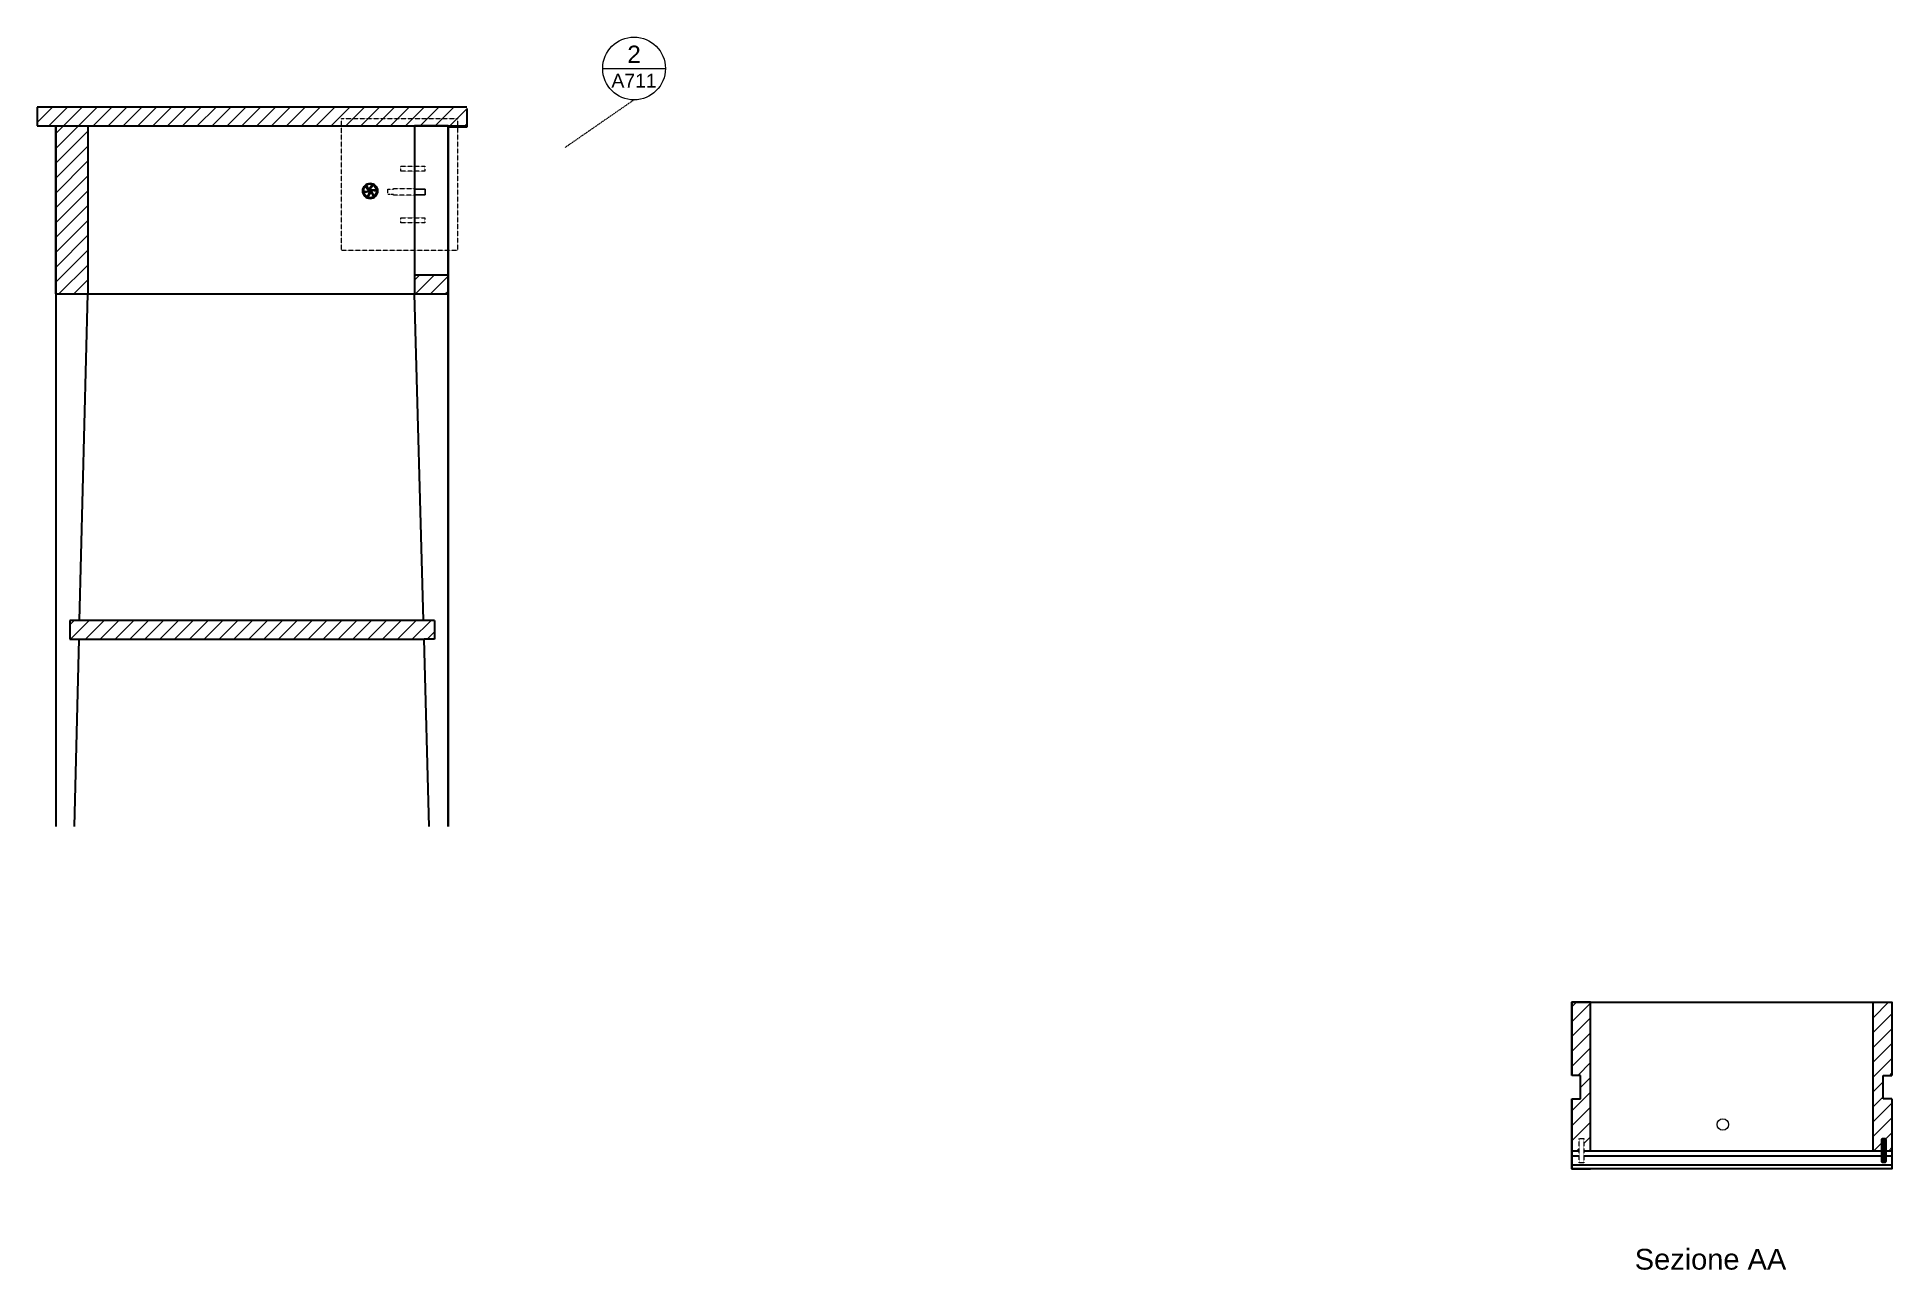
# Model space of a CAD drawing. Header units: inches. Extents: x -15438 to 28214, y -5168 to 29336.
# Drawn here: x 10068 to 12054, y 16447 to 17767 of the extents above; entities that cross this region are included whole.
import ezdxf
from ezdxf.enums import TextEntityAlignment as Align

# ---------------------------------------------------------------- set-up
doc = ezdxf.new("R2010")
doc.units = ezdxf.units.IN
doc.header["$MEASUREMENT"] = 0
doc.linetypes.add('DASHDOT', pattern=[1, 0.5, -0.25, 0, -0.25])
doc.linetypes.add('HIDDEN', pattern=[0.375, 0.25, -0.125])
for name, color, linetype, lineweight in [('A-ANNO-SYMB', 3, 'Continuous', 18), ('Arredi', 1, 'Continuous', 30), ('Dettagli', 210, 'Continuous', 5), ('Simbologia', 8, 'DASHDOT', 18), ('Tratteggi', 2, 'HIDDEN', 15)]:
    doc.layers.add(name, color=color, linetype=linetype, lineweight=lineweight)
doc.layers.add('Testo', color=1, linetype='Continuous')
doc.layers.add('Viti', color=2, linetype='Continuous')
doc.styles.add('ARIAL', font='Arial.ttf')
doc.styles.get("Standard").update_dxf_attribs({"font": 'Arial.ttf'})
pattern_1 = [(45, (3518.231, -1379.834), (-7.954951, 7.954951), [])]

msp = doc.modelspace()

# ---------------------------------------------------------------- texts
at = {"layer": 'Testo', "insert": (11778.761, 16469.974), "char_height": 22.2202, "attachment_point": 1, "line_spacing_factor": 0.280897}
msp.add_mtext_dynamic_manual_height_columns('Sezione AA', width=765.17668, gutter_width=25, heights=[0], dxfattribs=at)

# ---------------------------------------------------------------- blocks, each defined once
blk = doc.blocks.new('101345')
for p, q in [((40.13, 264.91), (40.13, 264.61)), ((40.17, 264.99), (40.27, 265.05)), ((40.17, 264.53), (40.27, 264.47)), ((40.28, 264.46), (40.28, 265.06)), ((40.29, 264.46), (41.63, 264.46)), ((40.3, 265.06), (41.63, 265.06)), ((40.38, 264.94), (41.63, 264.94)), ((40.38, 264.82), (41.63, 264.82)), ((40.38, 264.7), (41.63, 264.7)), ((40.38, 264.58), (41.63, 264.58)), ((42.96, 265.06), (41.63, 265.06)), ((42.88, 264.94), (41.63, 264.94)), ((42.88, 264.82), (41.63, 264.82)), ((42.88, 264.7), (41.63, 264.7)), ((42.88, 264.58), (41.63, 264.58)), ((42.96, 264.46), (41.63, 264.46)), ((42.98, 264.46), (42.98, 265.06)), ((43.09, 264.99), (42.99, 265.05)), ((43.09, 264.53), (42.99, 264.47)), ((43.13, 264.91), (43.13, 264.61))]:
    blk.add_line(p, q)
for centre, radius, start, end in [((40.23, 264.91), 0.1, 123.5668, 180), ((40.23, 264.61), 0.1, 180, 236.2912), ((40.3, 265.01), 0.05, 90, 123.5668), ((40.29, 264.51), 0.05, 236.2912, 270), ((42.96, 265.01), 0.05, 56.4332, 90), ((42.96, 264.51), 0.05, 270, 303.7088), ((43.03, 264.91), 0.1, 0, 56.4332), ((43.03, 264.61), 0.1, 303.7088, 0)]:
    blk.add_arc(centre, radius, start, end)
blk = doc.blocks.new('DETAGLI')
at = {"layer": 'A-ANNO-SYMB', "linetype": 'Continuous'}
blk.add_line((486.66, 356.17), (504.76, 356.17), dxfattribs=at)
blk.add_circle((495.71, 356.17), 9.05, dxfattribs=at)
for tag, p in [('TAVOLA', (495.71, 362.76)), ('SEZIONE', (495.71, 354.67))]:
    blk.add_attdef(tag, text='', height=5, dxfattribs=at).set_placement(p, align=Align.TOP_CENTER)

# ---------------------------------------------------------------- hatches: boundary and pattern name
at = {"layer": 'Dettagli'}
h = msp.add_hatch(dxfattribs=at)
h.set_pattern_fill('ANSI31', color=256, scale=90)
h.set_pattern_definition(pattern_1)
h.paths.add_polyline_path([(10068.493, 17692.132), (10068.493, 17672.132), (10528.493, 17672.132), (10528.493, 17692.132)])
h = msp.add_hatch(dxfattribs=at)
h.set_pattern_fill('ANSI31', color=256, scale=90)
h.set_pattern_definition(pattern_1)
h.paths.add_polyline_path([(10088.493, 17492.132), (10122.846, 17492.132), (10122.846, 17672.132), (10088.493, 17672.132)])
h.paths.add_polyline_path([(10472.374, 17512.132), (10472.374, 17492.132), (10508.493, 17492.132), (10508.493, 17512.132)])
h = msp.add_hatch(dxfattribs=at)
h.set_pattern_fill('ANSI31', color=256, scale=90)
h.set_pattern_definition(pattern_1)
h.paths.add_polyline_path([(10103.563, 17142.701), (10103.563, 17122.701), (10113.543, 17122.701), (10482.673, 17122.701), (10494.003, 17122.701), (10494.003, 17142.701)])
h = msp.add_hatch(dxfattribs=at)
h.set_pattern_fill('ANSI31', color=256, scale=90)
h.set_pattern_definition([(45, (6650.244, -10.14), (-7.954951, 7.954951), [])])
h.paths.add_polyline_path([(11731.459, 16733.922), (11711.459, 16733.922), (11711.459, 16655.605), (11720.753, 16655.605), (11720.753, 16630.466), (11711.459, 16630.466), (11711.459, 16575.047), (11719.185, 16575.047), (11719.185, 16587.96), (11724.326, 16587.96), (11724.326, 16575.047), (11731.459, 16575.047)])
h.paths.add_polyline_path([(12054.06, 16733.922), (12034.06, 16733.922), (12034.06, 16575.047), (12042.832, 16575.047), (12042.832, 16587.96), (12047.972, 16587.96), (12047.972, 16575.047), (12054.06, 16575.047), (12054.06, 16630.466), (12044.767, 16630.466), (12044.767, 16655.605), (12054.06, 16655.605)])

# ---------------------------------------------------------------- linework, layer by layer
at = {"layer": 'Arredi'}
for p, q in [((10528.493, 17692.132), (10068.493, 17692.132)), ((10068.493, 17692.132), (10068.493, 17672.132)), ((10068.493, 17673.498), (10068.493, 17673.498)), ((10068.493, 17672.132), (10528.493, 17672.132)), ((10088.493, 17672.132), (10088.493, 16922.132)), ((10088.493, 17672.132), (10088.493, 17372.132)), ((10088.493, 17672.132), (10088.493, 17472.132)), ((10088.493, 17672.132), (10088.493, 17623.48)), ((10088.493, 17672.132), (10127.378, 17672.132)), ((10467.356, 17672.132), (10508.493, 17672.132)), ((10508.493, 16922.132), (10508.493, 17672.132)), ((10508.493, 17672.132), (10508.493, 16922.132)), ((10508.493, 17672.132), (10508.493, 17643.157)), ((10528.493, 17690.765), (10528.493, 17670.765)), ((10528.493, 17670.765), (10508.493, 17670.765)), ((10088.493, 17492.132), (10122.846, 17492.132)), ((10114.047, 17142.701), (10122.846, 17492.132)), ((10122.846, 17492.132), (10472.374, 17492.132)), ((10482.116, 17142.701), (10472.374, 17492.132)), ((10494.003, 17142.701), (10103.563, 17142.701)), ((10103.563, 17142.701), (10103.563, 17122.701)), ((10494.003, 17142.701), (10494.003, 17122.701)), ((10103.563, 17122.701), (10113.543, 17122.701)), ((10108.493, 16922.132), (10113.543, 17122.701)), ((10113.543, 17122.701), (10482.673, 17122.701)), ((10488.265, 16922.132), (10482.673, 17122.701)), ((10494.003, 17122.701), (10482.673, 17122.701)), ((11720.753, 16655.605), (11711.459, 16655.605)), ((11720.753, 16630.466), (11720.753, 16655.605)), ((12044.767, 16630.466), (12044.767, 16655.605)), ((12044.767, 16655.605), (12054.06, 16655.605)), ((11711.459, 16630.466), (11720.753, 16630.466)), ((12054.06, 16630.466), (12044.767, 16630.466))]:
    msp.add_line(p, q, dxfattribs=at)
for points in [[(10088.493, 17492.132), (10088.493, 17672.132), (10122.846, 17672.132), (10122.846, 17492.132)], [(10508.493, 17492.132), (10508.493, 17672.132), (10472.374, 17672.132), (10472.374, 17492.132)], [(11731.459, 16575.047), (11731.459, 16733.922), (11711.459, 16733.922), (11711.459, 16655.605)], [(11711.459, 16655.605), (11711.459, 16733.922), (12054.06, 16733.922), (12054.06, 16655.605)], [(12034.06, 16575.047), (12034.06, 16733.922), (12054.06, 16733.922), (12054.06, 16655.605)], [(11711.459, 16630.466), (11711.459, 16555.733), (11731.459, 16555.733)], [(12054.06, 16630.466), (12054.06, 16555.733), (11711.459, 16555.733), (11711.459, 16630.466)], [(12054.06, 16630.466), (12054.06, 16555.733), (12034.06, 16555.733)], [(11711.459, 16575.047), (11719.185, 16575.047)], [(11711.459, 16569.641), (11719.185, 16569.641)], [(11724.326, 16575.047), (12042.832, 16575.047)], [(11724.326, 16569.641), (12042.832, 16569.641)], [(12047.972, 16575.047), (12054.06, 16575.047)], [(12047.972, 16569.641), (12054.06, 16569.641)], [(12054.06, 16559.581), (11711.459, 16559.581)], [(12054.06, 16555.733), (11711.459, 16555.733)]]:
    msp.add_lwpolyline(points, dxfattribs=at)
msp.add_lwpolyline([(10508.493, 17512.132), (10472.374, 17512.132), (10472.374, 17492.132), (10508.493, 17492.132)], close=True, dxfattribs=at)
at = {"layer": 'Dettagli'}
msp.add_circle((11872.994, 16603.068), 6.164, dxfattribs=at)
at = {"layer": 'Simbologia'}
msp.add_line((10707.534, 17699.923), (10633.699, 17648.901), dxfattribs=at)
at = {"layer": 'Tratteggi'}
for p, q in [((10444.015, 17604.421), (10449.986, 17604.421)), ((10444.015, 17598.451), (10444.015, 17604.421)), ((10446.005, 17598.451), (10444.015, 17598.451)), ((10449.986, 17598.451), (10446.005, 17598.451)), ((10449.986, 17604.421), (10449.986, 17604.919)), ((10449.986, 17604.919), (10472.374, 17604.919)), ((10449.986, 17597.954), (10449.986, 17598.451)), ((10472.374, 17597.954), (10449.986, 17597.954))]:
    msp.add_line(p, q, dxfattribs=at)
for points in [[(10394.408, 17679.791), (10518.656, 17679.791), (10518.656, 17538.543), (10394.408, 17538.543)], [(10457.809, 17628.781), (10483.562, 17628.781), (10483.562, 17623.641), (10457.809, 17623.641)], [(10457.809, 17573.524), (10483.562, 17573.524), (10483.562, 17568.383), (10457.809, 17568.383)], [(11724.326, 16587.96), (11724.326, 16562.207), (11719.185, 16562.207), (11719.185, 16587.96)]]:
    msp.add_lwpolyline(points, close=True, dxfattribs=at)
at = {"layer": 'Viti'}
for p, q in [((10418.45, 17601.956), (10422.845, 17601.89)), ((10424.051, 17601.387), (10418.573, 17600.919)), ((10423.328, 17602.555), (10420.135, 17607.03)), ((10421.543, 17608.319), (10423.321, 17604.299)), ((10422.081, 17596.884), (10424.377, 17600.632)), ((10425.61, 17600.961), (10422.789, 17596.242)), ((10424.018, 17602.922), (10424.018, 17601.86)), ((10424.018, 17601.86), (10424.919, 17601.279)), ((10425, 17603.502), (10424.039, 17602.922)), ((10424.127, 17604.138), (10426.857, 17608.911)), ((10424.919, 17601.279), (10425.921, 17601.7)), ((10425.921, 17602.862), (10425, 17603.502)), ((10428.244, 17608.038), (10425.364, 17604.718)), ((10425.561, 17603.92), (10431.042, 17603.482)), ((10425.921, 17601.7), (10425.921, 17602.862)), ((10428.113, 17596.732), (10426.412, 17600.785)), ((10426.482, 17602.449), (10428.819, 17597.473)), ((10431.388, 17602.163), (10427.076, 17603.016)), ((10483.858, 17598.222), (10472.371, 17598.222)), ((10472.371, 17598.222), (10472.374, 17597.954)), ((10472.374, 17604.919), (10472.374, 17604.47)), ((10472.374, 17604.47), (10483.858, 17604.47)), ((10483.858, 17604.47), (10483.858, 17598.222))]:
    msp.add_line(p, q, dxfattribs=at)
for points in [[(10422.845, 17601.89, 0.47597732), (10423.328, 17602.555, 0.87545212)], [(10423.321, 17604.299, 0.47597732), (10424.127, 17604.138, 0.87545212)], [(10424.377, 17600.632, 0.47597732), (10424.051, 17601.387, 0.87545212)], [(10425.364, 17604.718, 0.47597732), (10425.561, 17603.92, 0.87545212)], [(10426.412, 17600.785, 0.47597732), (10425.61, 17600.961, 0.87545212)], [(10427.076, 17603.016, 0.47597732), (10426.482, 17602.449, 0.87545212)]]:
    msp.add_lwpolyline(points, format="xyb", dxfattribs=at)
for radius in [8.276, 7.569]:
    msp.add_circle((10425.013, 17602.387), radius, dxfattribs=at)
for centre, radius, start, end in [((10425.289, 17602.627), 7.209, 142.310862, 182.644714), ((10418.498, 17602.37), 0.416, 174.01509, 274.877926), ((10418.699, 17600.522), 0.416, 107.556523, 190.238301), ((10424.988, 17603.111), 7.209, 201.679191, 242.013044), ((10419.857, 17606.72), 0.416, 48.188194, 130.869971), ((10421.75, 17597.136), 0.416, 233.38342, 334.246255), ((10421.938, 17608.449), 0.416, 108.732064, 209.5949), ((10425.013, 17602.387), 7.209, 77.027836, 117.361688), ((10423.185, 17596.112), 0.416, 161.809417, 244.491195), ((10424.758, 17602.729), 7.209, 255.932085, 296.265938), ((10426.459, 17609.033), 0.416, 342.905167, 65.586945), ((10427.715, 17596.61), 0.416, 287.636314, 28.49915), ((10428.53, 17607.735), 0.416, 43.927675, 144.790511), ((10424.354, 17602.373), 7.209, 12.223446, 52.557299), ((10429.148, 17597.729), 0.416, 217.839501, 300.521279), ((10424.539, 17602.731), 7.209, 311.962169, 352.296022), ((10430.983, 17603.894), 0.416, 278.100778, 0.782556), ((10431.267, 17601.764), 0.416, 343.666398, 84.529233)]:
    msp.add_arc(centre, radius, start, end, dxfattribs=at)

# ---------------------------------------------------------------- block references
at = {"layer": 'Simbologia'}
ref = msp.add_blockref('DETAGLI', (8868.077, 16411.864), dxfattribs=dict(at, xscale=3.710728423342698, yscale=3.710728423342698, zscale=3.710728423342698))
ref.add_attrib('SEZIONE', 'A711', dxfattribs={"layer": 'A-ANNO-SYMB', "linetype": 'Continuous', "height": 14.8429, "style": 'ARIAL'}).set_placement((10707.534, 17727.942), align=Align.TOP_CENTER)
ref.add_attrib('TAVOLA', '2', dxfattribs={"layer": 'A-ANNO-SYMB', "linetype": 'Continuous', "height": 18.554, "style": 'ARIAL'}).set_placement((10707.534, 17757.974), align=Align.TOP_CENTER)
at = {"layer": 'Viti', "xscale": 8.567183641301238, "yscale": 8.567183641301238, "zscale": 8.567183641301238, "rotation": 270}
msp.add_blockref('101345', (9777.163, 16931.884), dxfattribs=at)

msp.set_redraw_order([(e.dxf.handle, doc.entitydb.next_handle()) for e in msp.query("TEXT MTEXT ATTDEF DIMENSION ARC_DIMENSION")])  # texts and dimensions are drawn at this point

doc.saveas('drawing.dxf')
